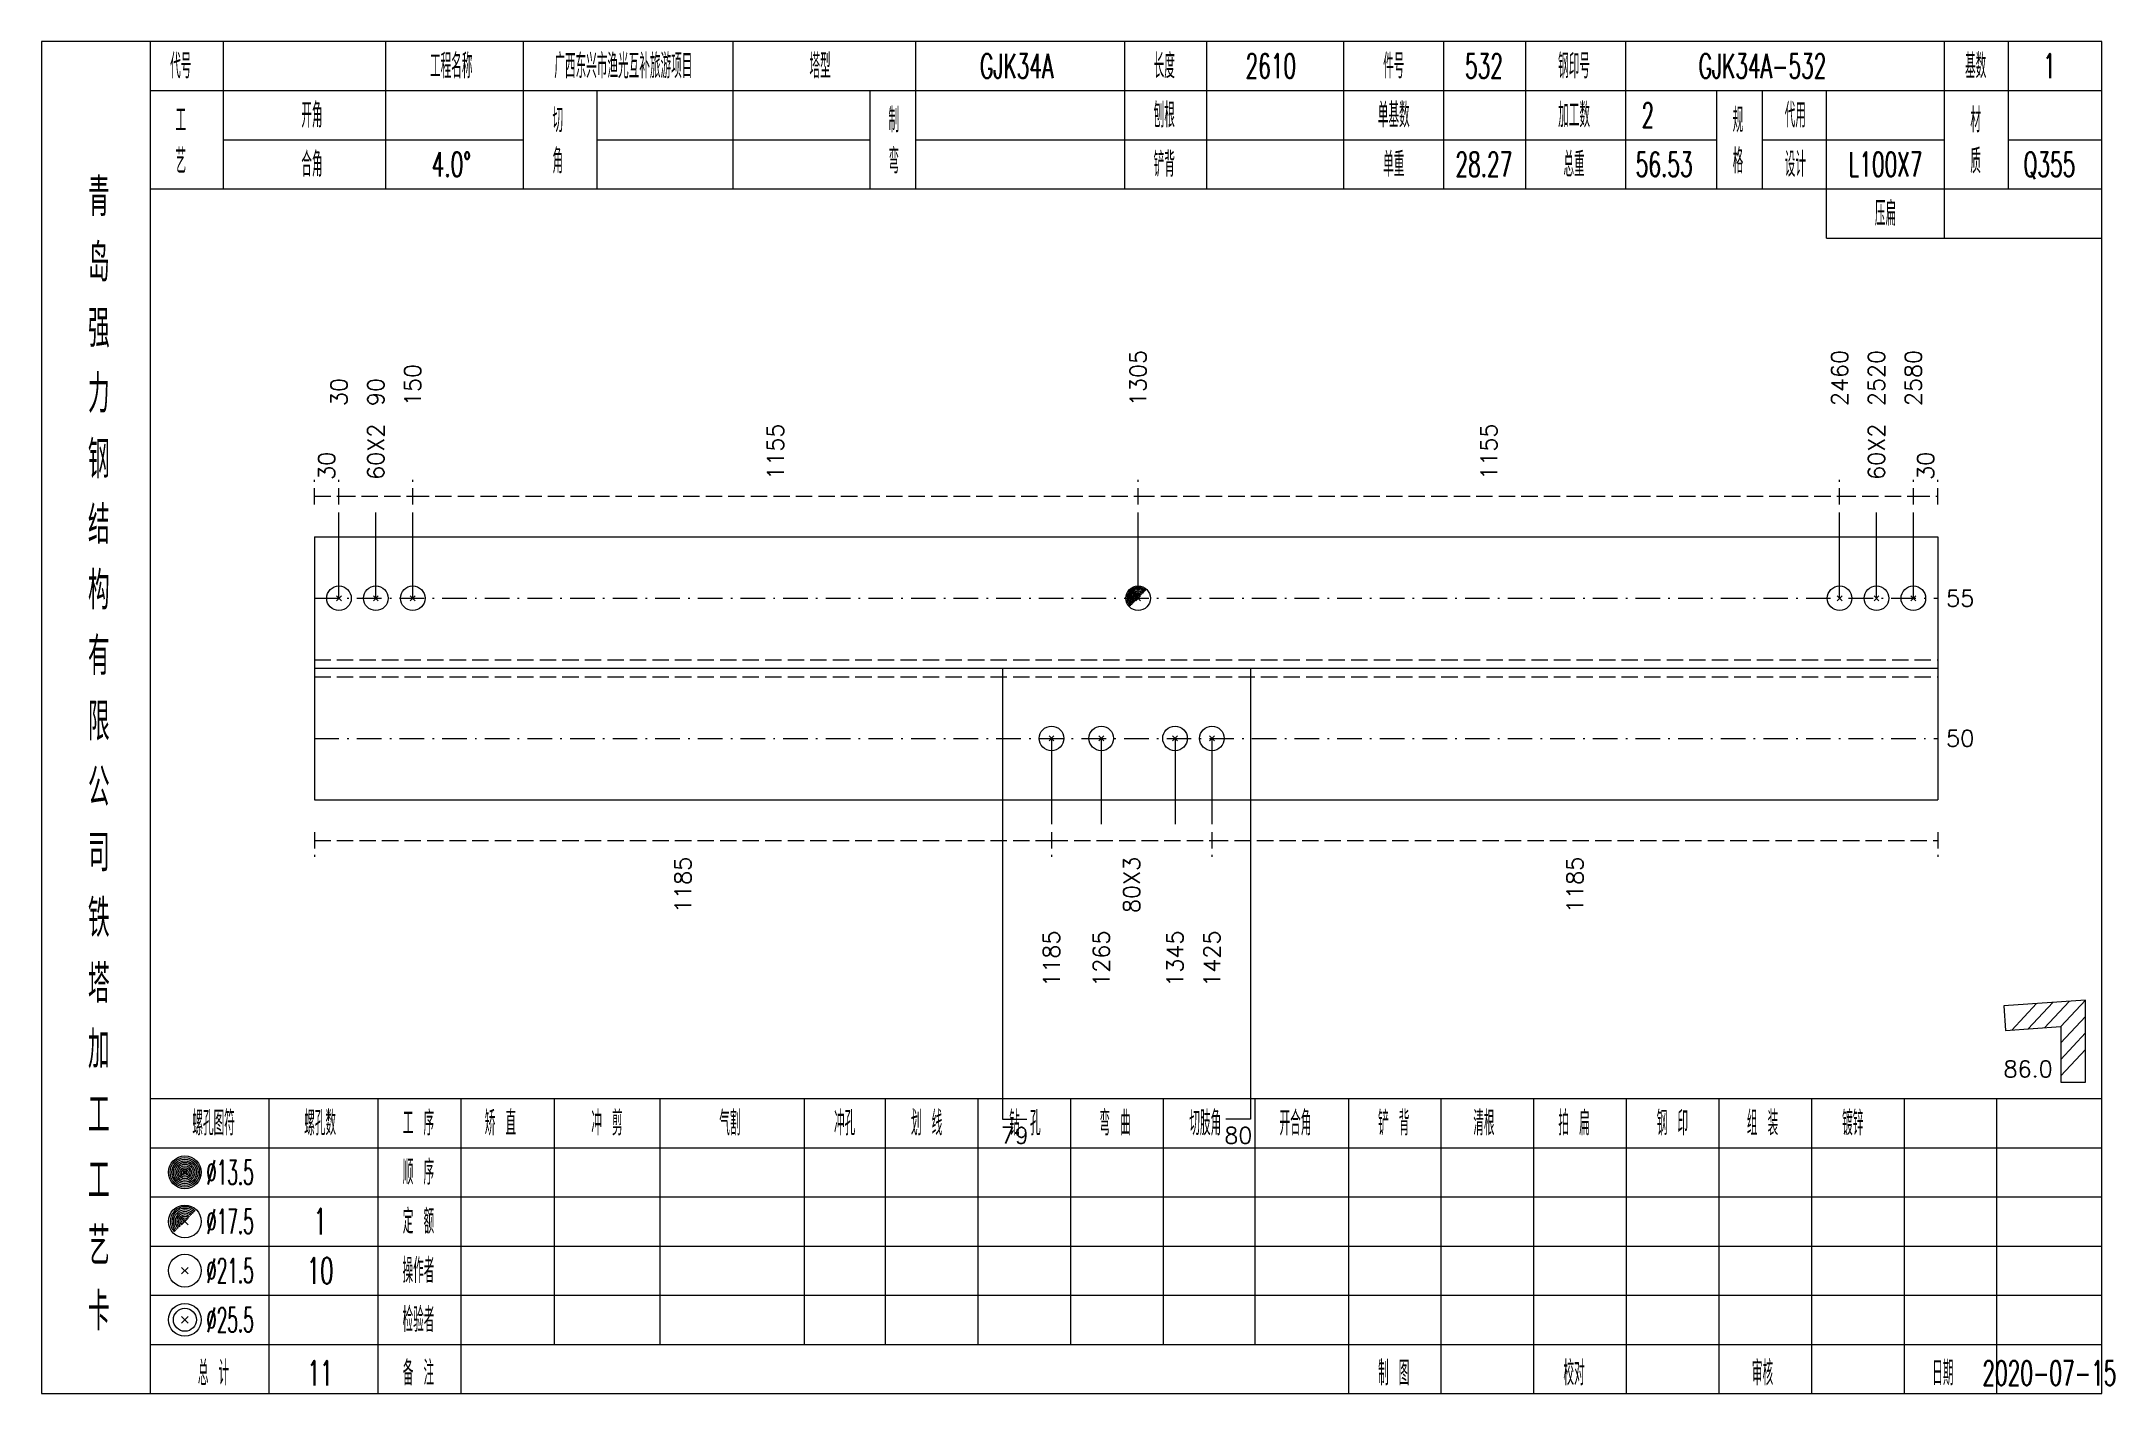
# Model space of a CAD drawing. Extents: x 0 to 2606, y -377 to 6479.
# Drawn here: x 261.4 to 514.3, y 4025 to 4190 of the extents above; entities that cross this region are included whole.
import ezdxf
from ezdxf.enums import TextEntityAlignment as Align

# ---------------------------------------------------------------- set-up
doc = ezdxf.new("R2010")
doc.units = 0
doc.header["$MEASUREMENT"] = 0
doc.linetypes.add('一点画线', pattern=[5.2, 3, -1, 0.2, -1])
doc.linetypes.add('虚线', pattern=[2.75, 2, -0.75])
doc.layers.get('0').update_dxf_attribs({"linetype": 'CONTINUOUS', "lineweight": 25})
for name, color, linetype, lineweight in [('1', 7, 'CONTINUOUS', 25), ('2', 7, 'CONTINUOUS', 25), ('4', 7, 'CONTINUOUS', 25)]:
    doc.layers.add(name, color=color, linetype=linetype, lineweight=lineweight)
doc.styles.get("Standard").update_dxf_attribs({"font": 'simplex.shx', "width": 0.7, "height": 3, "bigfont": 'gbhzfs.shx'})

msp = doc.modelspace()

# ---------------------------------------------------------------- texts
at = {"color": 7, "linetype": 'Continuous', "lineweight": 13}
for s, p in [('1305', (395.21, 4145.5)), ('2460', (480.8, 4145.5)), ('2520', (485.3, 4145.5)), ('2580', (489.8, 4145.5)), ('30', (297.7, 4145.5)), ('90', (302.2, 4145.5)), ('150', (306.7, 4145.5))]:
    msp.add_text(s, height=2, rotation=90, dxfattribs=at).set_placement(p, align=Align.MIDDLE_LEFT)
at = {"color": 8, "linetype": 'Continuous', "lineweight": 9}
for s, p in [('60X2', (302.2, 4136.5)), ('1155', (350.96, 4136.5)), ('1155', (438.01, 4136.5)), ('60X2', (485.3, 4136.5)), ('30', (296.2, 4136.5)), ('30', (491.3, 4136.5))]:
    msp.add_text(s, height=2, rotation=90, dxfattribs=at).set_placement(p, align=Align.MIDDLE_LEFT)
at = {"color": 7, "linetype": 'Continuous', "lineweight": 13}
for s, p in [('55', (493.8, 4122.05)), ('50', (493.8, 4104.95))]:
    msp.add_text(s, height=2, dxfattribs=at).set_placement(p, align=Align.MIDDLE_LEFT)
at = {"color": 8, "linetype": 'Continuous', "lineweight": 9}
for s, p in [('1185', (339.67, 4090.5)), ('80X3', (394.43, 4090.5)), ('1185', (448.51, 4090.5))]:
    msp.add_text(s, height=2, rotation=90, dxfattribs=at).set_placement(p, align=Align.MIDDLE_RIGHT)
at = {"layer": '1', "color": 7, "linetype": 'Continuous', "lineweight": 13}
for s, p in [('1185', (384.64, 4081.5)), ('1265', (390.71, 4081.5)), ('1345', (399.71, 4081.5)), ('1425', (404.21, 4081.5))]:
    msp.add_text(s, height=2, rotation=90, dxfattribs=at).set_placement(p, align=Align.MIDDLE_RIGHT)
at = {"layer": '2', "color": 7, "linetype": 'Continuous', "lineweight": 13}
msp.add_text('86.0', height=2, dxfattribs=at).set_placement((506.8, 4063), align=Align.BOTTOM_RIGHT)
for s, p in [('79', (380.15, 4057.5)), ('80', (407.43, 4057.5))]:
    msp.add_text(s, height=2, dxfattribs=at).set_placement(p, align=Align.TOP_CENTER)
at = {"layer": '4', "color": 1, "linetype": 'Continuous', "lineweight": 13}
for s, height, width, p in [('工程名称', 3, 0.6, (311.4, 4187)), ('广西东兴市渔光互补旅游项目', 3, 0.6, (332.4, 4187)), ('塔型', 3, 0.6, (356.4, 4187)), ('长度', 3, 0.6, (398.4, 4187)), ('件号', 3, 0.6, (426.4, 4187)), ('钢印号', 3, 0.6, (448.4, 4187)), ('基数', 3, 0.6, (497.4, 4187)), ('代号', 3, 0.6, (278.4, 4187)), ('GJK34A', 3, 0.6, (380.4, 4187)), ('2610', 3, 0.6, (411.4, 4187)), ('532', 3, 0.6, (437.4, 4187)), ('GJK34A-532', 3, 0.6, (471.4, 4187)), ('1', 3, 0.6, (506.4, 4187)), ('工', 3, 0.6, (278.4, 4180.4)), ('开角', 3, 0.6, (294.4, 4181)), ('切', 3, 0.6, (324.4, 4180.4)), ('制', 3, 0.6, (365.4, 4180.4)), ('刨根', 3, 0.6, (398.4, 4181)), ('单基数', 3, 0.6, (426.4, 4181)), ('加工数', 3, 0.6, (448.4, 4181)), ('2', 3, 0.6, (457.4, 4181)), ('规', 3, 0.6, (468.4, 4180.4)), ('代用', 3, 0.6, (475.4, 4181)), ('材', 3, 0.6, (497.4, 4180.4)), ('艺', 3, 0.6, (278.4, 4175.4)), ('合角', 3, 0.6, (294.4, 4175)), ('4.0%%d', 3, 0.6, (311.4, 4175)), ('角', 3, 0.6, (324.4, 4175.4)), ('弯', 3, 0.6, (365.4, 4175.4)), ('铲背', 3, 0.6, (398.4, 4175)), ('单重', 3, 0.6, (426.4, 4175)), ('28.27', 3, 0.6, (437.4, 4175)), ('总重', 3, 0.6, (448.4, 4175)), ('56.53', 3, 0.6, (459.4, 4175)), ('格', 3, 0.6, (468.4, 4175.4)), ('设计', 3, 0.6, (475.4, 4175)), ('L100X7', 3, 0.6, (486.4, 4175)), ('质', 3, 0.6, (497.4, 4175.4)), ('Q355', 3, 0.6, (506.4, 4175)), ('青', 4.6, 0.8, (268.4, 4171)), ('压扁', 3, 0.6, (486.4, 4169)), ('岛', 4.6, 0.8, (268.4, 4163)), ('强', 4.6, 0.8, (268.4, 4155)), ('力', 4.6, 0.8, (268.4, 4147)), ('钢', 4.6, 0.8, (268.4, 4139)), ('结', 4.6, 0.8, (268.4, 4131)), ('构', 4.6, 0.8, (268.4, 4123)), ('有', 4.6, 0.8, (268.4, 4115)), ('限', 4.6, 0.8, (268.4, 4107)), ('公', 4.6, 0.8, (268.4, 4099)), ('司', 4.6, 0.8, (268.4, 4091)), ('铁', 4.6, 0.8, (268.4, 4083)), ('塔', 4.6, 0.8, (268.4, 4075)), ('加', 4.6, 0.8, (268.4, 4067)), ('工', 4.6, 0.8, (268.4, 4059)), ('螺孔图符', 3, 0.6, (282.4, 4058)), ('螺孔数', 3, 0.6, (295.4, 4058)), ('工 序', 3, 0.6, (307.4, 4058)), ('矫 直', 3, 0.6, (317.4, 4058)), ('冲 剪', 3, 0.6, (330.4, 4058)), ('气割', 3, 0.6, (345.4, 4058)), ('冲孔', 3, 0.6, (359.4, 4058)), ('划 线', 3, 0.6, (369.4, 4058)), ('钻 孔', 3, 0.6, (381.4, 4058)), ('弯 曲', 3, 0.6, (392.4, 4058)), ('切肢角', 3, 0.6, (403.4, 4058)), ('开合角', 3, 0.6, (414.4, 4058)), ('铲 背', 3, 0.6, (426.4, 4058)), ('清根', 3, 0.6, (437.4, 4058)), ('拍 扁', 3, 0.6, (448.4, 4058)), ('钢 印', 3, 0.6, (460.4, 4058)), ('组 装', 3, 0.6, (471.4, 4058)), ('镀锌', 3, 0.6, (482.4, 4058)), ('工', 4.6, 0.8, (268.4, 4051)), ('%%C13.5', 3, 0.5, (284.4, 4052)), ('顺 序', 3, 0.6, (307.4, 4052)), ('%%C17.5', 3, 0.5, (284.4, 4046)), ('1', 3.2, 0.6, (295.4, 4046)), ('定 额', 3, 0.6, (307.4, 4046)), ('艺', 4.6, 0.8, (268.4, 4043)), ('%%C21.5', 3, 0.5, (284.4, 4040)), ('10', 3.2, 0.6, (295.4, 4040)), ('操作者', 3, 0.6, (307.4, 4040)), ('卡', 4.6, 0.8, (268.4, 4035)), ('%%C25.5', 3, 0.5, (284.4, 4034)), ('检验者', 3, 0.6, (307.4, 4034)), ('总 计', 3, 0.6, (282.4, 4027.5)), ('11', 3, 0.6, (295.4, 4027.5)), ('备 注', 3, 0.6, (307.4, 4027.5)), ('制 图', 3, 0.6, (426.4, 4027.5)), ('校对', 3, 0.6, (448.4, 4027.5)), ('审核', 3, 0.6, (471.4, 4027.5)), ('日期', 3, 0.6, (493.4, 4027.5)), ('2020-07-15', 3, 0.6, (506.4, 4027.5))]:
    msp.add_text(s, height=height, dxfattribs=dict(at, width=width)).set_placement(p, align=Align.MIDDLE_CENTER)

# ---------------------------------------------------------------- linework, layer by layer
at = {"color": 8, "linetype": '虚线', "lineweight": 9}
for p, q in [((294.7, 4133.5), (294.7, 4136.5)), ((297.7, 4133.5), (297.7, 4136.5)), ((297.7, 4133.5), (297.7, 4136.5)), ((306.7, 4133.5), (306.7, 4136.5)), ((306.7, 4133.5), (306.7, 4136.5)), ((395.21, 4133.5), (395.21, 4136.5)), ((395.21, 4133.5), (395.21, 4136.5)), ((480.8, 4133.5), (480.8, 4136.5)), ((480.8, 4133.5), (480.8, 4136.5)), ((489.8, 4133.5), (489.8, 4136.5)), ((489.8, 4133.5), (489.8, 4136.5)), ((492.8, 4133.5), (492.8, 4136.5)), ((294.7, 4134.5), (297.7, 4134.5)), ((297.7, 4134.5), (306.7, 4134.5)), ((306.7, 4134.5), (395.21, 4134.5)), ((395.21, 4134.5), (480.8, 4134.5)), ((480.8, 4134.5), (489.8, 4134.5)), ((489.8, 4134.5), (492.8, 4134.5)), ((294.7, 4093.5), (294.7, 4090.5)), ((384.64, 4093.5), (384.64, 4090.5)), ((384.64, 4093.5), (384.64, 4090.5)), ((404.21, 4093.5), (404.21, 4090.5)), ((404.21, 4093.5), (404.21, 4090.5)), ((492.8, 4093.5), (492.8, 4090.5)), ((294.7, 4092.5), (384.64, 4092.5)), ((384.64, 4092.5), (404.21, 4092.5)), ((404.21, 4092.5), (492.8, 4092.5))]:
    msp.add_line(p, q, dxfattribs=at)
at = {"color": 7, "linetype": 'Continuous', "lineweight": 13}
for p, q in [((297.7, 4122.05), (297.7, 4132.5)), ((302.2, 4122.05), (302.2, 4132.5)), ((306.7, 4122.05), (306.7, 4132.5)), ((395.21, 4122.05), (395.21, 4132.5)), ((480.8, 4122.05), (480.8, 4132.5)), ((485.3, 4122.05), (485.3, 4132.5)), ((489.8, 4122.05), (489.8, 4132.5)), ((297.4, 4121.75), (298, 4122.35)), ((298, 4121.75), (297.4, 4122.35)), ((301.9, 4121.75), (302.5, 4122.35)), ((302.5, 4121.75), (301.9, 4122.35)), ((306.4, 4121.75), (307, 4122.35)), ((307, 4121.75), (306.4, 4122.35)), ((480.5, 4121.75), (481.1, 4122.35)), ((481.1, 4121.75), (480.5, 4122.35)), ((485, 4121.75), (485.6, 4122.35)), ((485.6, 4121.75), (485, 4122.35)), ((489.5, 4121.75), (490.1, 4122.35)), ((490.1, 4121.75), (489.5, 4122.35)), ((384.64, 4104.95), (384.64, 4094.5)), ((390.71, 4104.95), (390.71, 4094.5)), ((399.71, 4104.95), (399.71, 4094.5)), ((404.21, 4104.95), (404.21, 4094.5))]:
    msp.add_line(p, q, dxfattribs=at)
at = {"color": 7, "linetype": 'Continuous', "lineweight": 18}
for p, q in [((294.7, 4129.55), (294.7, 4097.45)), ((294.7, 4129.55), (492.8, 4129.55)), ((492.8, 4129.55), (492.8, 4097.45)), ((294.7, 4113.5), (492.8, 4113.5))]:
    msp.add_line(p, q, dxfattribs=at)
at = {"color": 3, "linetype": '一点画线', "lineweight": 13}
for p, q in [((294.7, 4122.05), (492.8, 4122.05)), ((294.7, 4104.95), (492.8, 4104.95))]:
    msp.add_line(p, q, dxfattribs=at)
at = {"color": 7, "linetype": 'Continuous', "lineweight": 0}
for p, q in [((394.91, 4121.75), (395.51, 4122.35)), ((394.91, 4122.35), (395.51, 4121.75))]:
    msp.add_line(p, q, dxfattribs=at)
at = {"color": 1, "linetype": '虚线', "lineweight": 18}
for p, q in [((294.7, 4114.55), (492.8, 4114.55)), ((294.7, 4112.45), (492.8, 4112.45))]:
    msp.add_line(p, q, dxfattribs=at)
at = {"color": 7, "linetype": 'Continuous', "lineweight": 13}
for centre in [(297.7, 4122.05), (302.2, 4122.05), (306.7, 4122.05), (395.21, 4122.05), (480.8, 4122.05), (485.3, 4122.05), (489.8, 4122.05)]:
    msp.add_circle(centre, 1.5, dxfattribs=at)
for radius in [1.35, 1.2, 1.05, 0.9, 0.75, 0.6, 0.45, 0.3, 0.15]:
    msp.add_arc((395.21, 4122.05), radius, 45, 225, dxfattribs=at)
at = {"layer": '1', "color": 7, "linetype": 'Continuous', "lineweight": 13}
for p, q in [((384.34, 4104.65), (384.94, 4105.25)), ((384.94, 4104.65), (384.34, 4105.25)), ((390.41, 4104.65), (391.01, 4105.25)), ((391.01, 4104.65), (390.41, 4105.25)), ((399.41, 4104.65), (400.01, 4105.25)), ((400.01, 4104.65), (399.41, 4105.25)), ((403.91, 4104.65), (404.51, 4105.25)), ((404.51, 4104.65), (403.91, 4105.25))]:
    msp.add_line(p, q, dxfattribs=at)
at = {"layer": '1', "color": 7, "linetype": 'Continuous', "lineweight": 18}
msp.add_line((294.7, 4097.45), (492.8, 4097.45), dxfattribs=at)
at = {"layer": '1', "color": 7, "linetype": 'Continuous', "lineweight": 13}
for centre in [(384.64, 4104.95), (390.71, 4104.95), (399.71, 4104.95), (404.21, 4104.95)]:
    msp.add_circle(centre, 1.5, dxfattribs=at)
at = {"layer": '2', "color": 7, "linetype": 'Continuous', "lineweight": 13}
for p, q in [((378.65, 4113.5), (378.65, 4058.5)), ((408.93, 4113.5), (408.93, 4058.5)), ((510.8, 4073), (500.82, 4072.3)), ((501.81, 4069.36), (504.81, 4072.58)), ((503.81, 4069.5), (506.81, 4072.72)), ((505.8, 4069.64), (508.8, 4072.86)), ((507.8, 4069.78), (510.8, 4073)), ((510.8, 4063), (510.8, 4073)), ((500.82, 4072.3), (501.03, 4069.31)), ((507.8, 4067.78), (510.8, 4071)), ((501.03, 4069.31), (507.8, 4069.78)), ((507.8, 4069.78), (507.8, 4063)), ((507.8, 4065.78), (510.8, 4069)), ((507.8, 4063.78), (510.8, 4067)), ((507.8, 4063), (510.8, 4063)), ((378.65, 4058.5), (381.65, 4058.5)), ((408.93, 4058.5), (405.93, 4058.5))]:
    msp.add_line(p, q, dxfattribs=at)
at = {"layer": '4', "color": 1, "linetype": 'Continuous', "lineweight": 18}
for p, q in [((274.7, 4025), (274.7, 4190)), ((283.6, 4172), (283.6, 4190)), ((303.4, 4172), (303.4, 4190)), ((320.2, 4172), (320.2, 4190)), ((345.8, 4172), (345.8, 4190)), ((368.1, 4172), (368.1, 4190)), ((393.6, 4172), (393.6, 4190)), ((403.6, 4172), (403.6, 4190)), ((420.3, 4172), (420.3, 4190)), ((432.5, 4172), (432.5, 4190)), ((442.5, 4172), (442.5, 4190)), ((454.7, 4172), (454.7, 4190)), ((493.6, 4166), (493.6, 4190)), ((501.4, 4172), (501.4, 4190)), ((274.7, 4184), (512.8, 4184)), ((329.2, 4172), (329.2, 4184)), ((362.5, 4172), (362.5, 4184)), ((465.8, 4172), (465.8, 4184)), ((471.4, 4172), (471.4, 4184)), ((479.2, 4166), (479.2, 4184)), ((283.6, 4178), (320.2, 4178)), ((329.2, 4178), (362.5, 4178)), ((368.1, 4178), (465.8, 4178)), ((471.4, 4178), (493.6, 4178)), ((501.4, 4178), (512.8, 4178)), ((274.7, 4172), (512.8, 4172)), ((479.2, 4166), (512.8, 4166)), ((274.7, 4061), (512.8, 4061)), ((289.2, 4025), (289.2, 4061)), ((302.5, 4025), (302.5, 4061)), ((312.6, 4025), (312.6, 4061)), ((324, 4031), (324, 4061)), ((336.9, 4031), (336.9, 4061)), ((354.5, 4031), (354.5, 4061)), ((364.4, 4031), (364.4, 4061)), ((375.7, 4031), (375.7, 4061)), ((387, 4031), (387, 4061)), ((398.3, 4031), (398.3, 4061)), ((409.5, 4031), (409.5, 4061)), ((420.9, 4031), (420.9, 4061)), ((432.2, 4031), (432.2, 4061)), ((443.5, 4031), (443.5, 4061)), ((454.8, 4031), (454.8, 4061)), ((466.1, 4031), (466.1, 4061)), ((477.4, 4031), (477.4, 4061)), ((488.7, 4031), (488.7, 4061)), ((500, 4031), (500, 4061)), ((274.7, 4055), (512.8, 4055)), ((274.7, 4049), (512.8, 4049)), ((274.7, 4043), (512.8, 4043)), ((274.7, 4037), (512.8, 4037)), ((274.7, 4031), (512.8, 4031)), ((420.9, 4025), (420.9, 4031)), ((432.2, 4025), (432.2, 4031)), ((443.5, 4025), (443.5, 4031)), ((454.8, 4025), (454.8, 4031)), ((466.1, 4025), (466.1, 4031)), ((477.4, 4025), (477.4, 4031)), ((488.7, 4025), (488.7, 4031)), ((500, 4025), (500, 4031))]:
    msp.add_line(p, q, dxfattribs=at)
at = {"layer": '4', "color": 7, "linetype": 'Continuous', "lineweight": 13}
for p, q in [((278.7, 4051.8), (279.1, 4052.2)), ((279.1, 4051.8), (278.7, 4052.2)), ((278.5, 4039.6), (279.3, 4040.4)), ((279.3, 4039.6), (278.5, 4040.4)), ((278.5, 4033.6), (279.3, 4034.4)), ((279.3, 4033.6), (278.5, 4034.4))]:
    msp.add_line(p, q, dxfattribs=at)
at = {"layer": '4', "color": 7, "linetype": 'Continuous', "lineweight": 0}
for p, q in [((278.5, 4045.6), (279.3, 4046.4)), ((278.5, 4046.4), (279.3, 4045.6))]:
    msp.add_line(p, q, dxfattribs=at)
at = {"layer": '4', "color": 1, "linetype": 'Continuous', "lineweight": 18}
msp.add_lwpolyline([(261.4, 4190), (261.4, 4025), (512.8, 4025), (512.8, 4190)], close=True, dxfattribs=at)
at = {"layer": '4', "color": 7, "linetype": 'Continuous', "lineweight": 13}
for centre, radius in [((278.9, 4052), 2), ((278.9, 4052), 1.8), ((278.9, 4052), 1.6), ((278.9, 4052), 1.4), ((278.9, 4052), 1.2), ((278.9, 4052), 1), ((278.9, 4052), 0.8), ((278.9, 4052), 0.6), ((278.9, 4052), 0.4), ((278.9, 4052), 0.2), ((278.9, 4046), 2), ((278.9, 4040), 2), ((278.9, 4034), 2), ((278.9, 4034), 1.4)]:
    msp.add_circle(centre, radius, dxfattribs=at)
for radius in [1.8, 1.6, 1.4, 1.2, 1, 0.8, 0.6, 0.4, 0.2]:
    msp.add_arc((278.9, 4046), radius, 45, 225, dxfattribs=at)

msp.set_redraw_order([(e.dxf.handle, doc.entitydb.next_handle()) for e in msp.query("TEXT MTEXT ATTDEF DIMENSION ARC_DIMENSION")])  # texts and dimensions are drawn at this point

doc.saveas('drawing.dxf')
